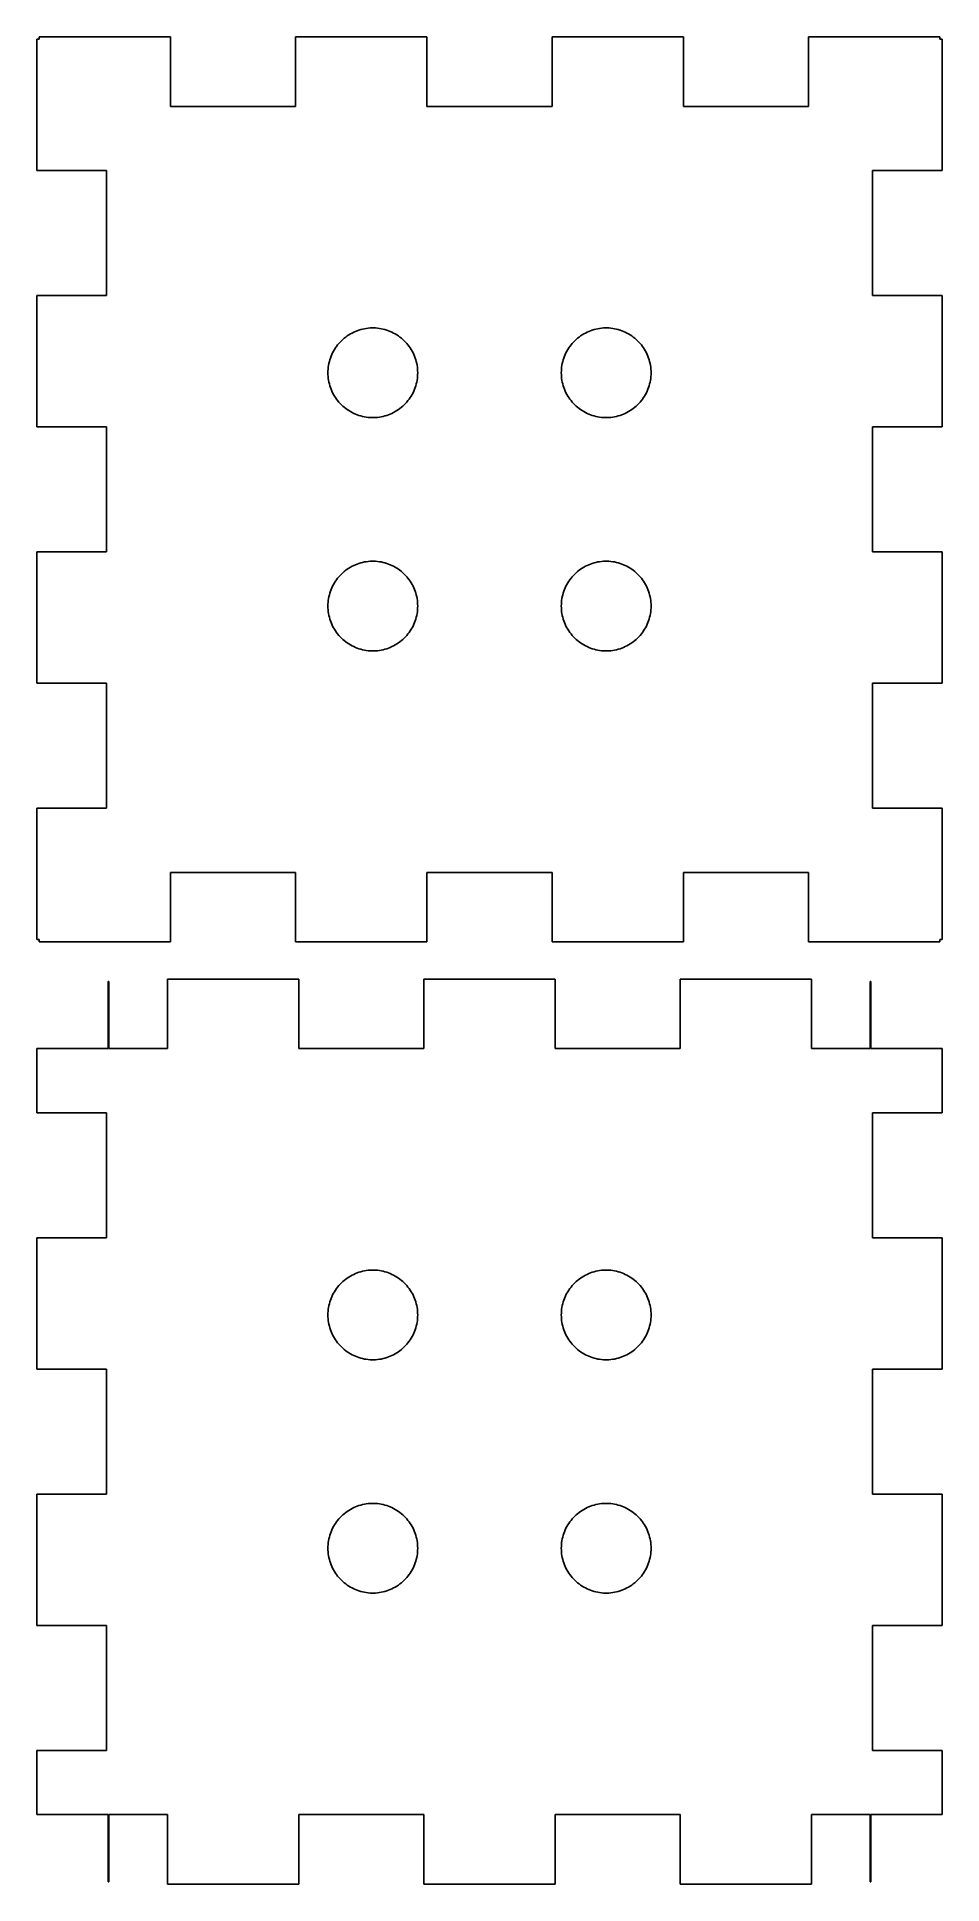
# Model space of a CAD drawing. Header units: metres. Extents: x -20.2 to 20.2, y -41.2 to 41.2.
import ezdxf

# ---------------------------------------------------------------- set-up
doc = ezdxf.new("R2010")
doc.units = ezdxf.units.M

msp = doc.modelspace()

# ---------------------------------------------------------------- linework, layer by layer
for p, q in [((-14.2157, 41.17), (-20.07, 41.17)), ((-20.07, 41.17), (-20.07, 41.07)), ((-14.2157, 38.07), (-14.2157, 41.17)), ((-2.78714, 41.17), (-8.64142, 41.17)), ((-8.64142, 41.17), (-8.64142, 38.07)), ((-2.78714, 38.07), (-2.78714, 41.17)), ((8.64142, 41.17), (2.78714, 41.17)), ((2.78714, 41.17), (2.78714, 38.07)), ((8.64142, 38.07), (8.64142, 41.17)), ((20.07, 41.17), (14.2157, 41.17)), ((14.2157, 41.17), (14.2157, 38.07)), ((20.07, 41.07), (20.07, 41.17)), ((-20.07, 41.07), (-20.17, 41.07)), ((-20.17, 41.07), (-20.17, 35.2157)), ((20.17, 41.07), (20.07, 41.07)), ((20.17, 35.2157), (20.17, 41.07)), ((-8.64142, 38.07), (-14.2157, 38.07)), ((2.78714, 38.07), (-2.78714, 38.07)), ((14.2157, 38.07), (8.64142, 38.07)), ((-20.17, 35.2157), (-17.07, 35.2157)), ((-17.07, 35.2157), (-17.07, 29.6414)), ((17.07, 29.6414), (17.07, 35.2157)), ((17.07, 35.2157), (20.17, 35.2157)), ((-17.07, 29.6414), (-20.17, 29.6414)), ((-20.17, 29.6414), (-20.17, 23.7871)), ((20.17, 29.6414), (17.07, 29.6414)), ((20.17, 23.7871), (20.17, 29.6414)), ((-6.12659, 27.9724), (-6.05154, 28.0096)), ((-6.05154, 28.0096), (-5.97502, 28.0437)), ((-5.97502, 28.0437), (-5.89714, 28.0746)), ((-5.89714, 28.0746), (-5.81802, 28.1021)), ((-5.81802, 28.1021), (-5.73784, 28.1263)), ((-5.73784, 28.1263), (-5.65669, 28.1472)), ((-5.65669, 28.1472), (-5.57475, 28.1646)), ((-5.57475, 28.1646), (-5.49216, 28.1785)), ((-5.49216, 28.1785), (-5.40904, 28.189)), ((-5.40904, 28.189), (-5.32558, 28.196)), ((-5.32558, 28.196), (-5.24188, 28.1996)), ((-5.24188, 28.1996), (-5.15811, 28.1996)), ((-5.15811, 28.1996), (-5.07442, 28.196)), ((-5.07442, 28.196), (-4.99094, 28.189)), ((-4.99094, 28.189), (-4.90782, 28.1785)), ((-4.90782, 28.1785), (-4.82523, 28.1646)), ((-4.82523, 28.1646), (-4.74329, 28.1472)), ((-4.74329, 28.1472), (-4.66216, 28.1263)), ((-4.66216, 28.1263), (-4.58195, 28.1021)), ((-4.58195, 28.1021), (-4.50285, 28.0746)), ((-4.50285, 28.0746), (-4.42496, 28.0437)), ((-4.42496, 28.0437), (-4.34843, 28.0096)), ((-4.34843, 28.0096), (-4.27341, 27.9724)), ((4.27341, 27.9724), (4.34843, 28.0096)), ((4.34843, 28.0096), (4.42496, 28.0437)), ((4.42496, 28.0437), (4.50285, 28.0746)), ((4.50285, 28.0746), (4.58195, 28.1021)), ((4.58195, 28.1021), (4.66216, 28.1263)), ((4.66216, 28.1263), (4.74329, 28.1472)), ((4.74329, 28.1472), (4.82523, 28.1646)), ((4.82523, 28.1646), (4.90782, 28.1785)), ((4.90782, 28.1785), (4.99094, 28.189)), ((4.99094, 28.189), (5.07442, 28.196)), ((5.07442, 28.196), (5.15811, 28.1996)), ((5.15811, 28.1996), (5.24188, 28.1996)), ((5.24188, 28.1996), (5.32558, 28.196)), ((5.32558, 28.196), (5.40904, 28.189)), ((5.40904, 28.189), (5.49216, 28.1785)), ((5.49216, 28.1785), (5.57475, 28.1646)), ((5.57475, 28.1646), (5.65669, 28.1472)), ((5.65669, 28.1472), (5.73784, 28.1263)), ((5.73784, 28.1263), (5.81802, 28.1021)), ((5.81802, 28.1021), (5.89714, 28.0746)), ((5.89714, 28.0746), (5.97502, 28.0437)), ((5.97502, 28.0437), (6.05154, 28.0096)), ((6.05154, 28.0096), (6.12659, 27.9724)), ((-6.95261, 27.1635), (-6.91072, 27.2361)), ((-6.91072, 27.2361), (-6.86583, 27.3068)), ((-6.86583, 27.3068), (-6.81802, 27.3756)), ((-6.81802, 27.3756), (-6.76738, 27.4423)), ((-6.76738, 27.4423), (-6.71399, 27.5068)), ((-6.71399, 27.5068), (-6.65793, 27.5691)), ((-6.65793, 27.5691), (-6.59932, 27.6289)), ((-6.59932, 27.6289), (-6.53825, 27.6863)), ((-6.53825, 27.6863), (-6.47484, 27.741)), ((-6.47484, 27.741), (-6.40919, 27.793)), ((-6.40919, 27.793), (-6.34142, 27.8423)), ((-6.34142, 27.8423), (-6.27165, 27.8886)), ((-6.27165, 27.8886), (-6.2, 27.932)), ((-6.2, 27.932), (-6.12659, 27.9724)), ((-4.27341, 27.9724), (-4.2, 27.932)), ((-4.2, 27.932), (-4.12834, 27.8886)), ((-4.12834, 27.8886), (-4.05856, 27.8423)), ((-4.05856, 27.8423), (-3.9908, 27.793)), ((-3.9908, 27.793), (-3.92514, 27.741)), ((-3.92514, 27.741), (-3.86172, 27.6863)), ((-3.86172, 27.6863), (-3.80066, 27.6289)), ((-3.80066, 27.6289), (-3.74205, 27.5691)), ((-3.74205, 27.5691), (-3.686, 27.5068)), ((-3.686, 27.5068), (-3.6326, 27.4423)), ((-3.6326, 27.4423), (-3.58195, 27.3756)), ((-3.58195, 27.3756), (-3.53415, 27.3068)), ((-3.53415, 27.3068), (-3.48926, 27.2361)), ((-3.48926, 27.2361), (-3.44737, 27.1635)), ((3.44737, 27.1635), (3.48926, 27.2361)), ((3.48926, 27.2361), (3.53415, 27.3068)), ((3.53415, 27.3068), (3.58195, 27.3756)), ((3.58195, 27.3756), (3.6326, 27.4423)), ((3.6326, 27.4423), (3.686, 27.5068)), ((3.686, 27.5068), (3.74205, 27.5691)), ((3.74205, 27.5691), (3.80066, 27.6289)), ((3.80066, 27.6289), (3.86172, 27.6863)), ((3.86172, 27.6863), (3.92514, 27.741)), ((3.92514, 27.741), (3.9908, 27.793)), ((3.9908, 27.793), (4.05856, 27.8423)), ((4.05856, 27.8423), (4.12834, 27.8886)), ((4.12834, 27.8886), (4.2, 27.932)), ((4.2, 27.932), (4.27341, 27.9724)), ((6.12659, 27.9724), (6.2, 27.932)), ((6.2, 27.932), (6.27165, 27.8886)), ((6.27165, 27.8886), (6.34142, 27.8423)), ((6.34142, 27.8423), (6.40919, 27.793)), ((6.40919, 27.793), (6.47484, 27.741)), ((6.47484, 27.741), (6.53825, 27.6863)), ((6.53825, 27.6863), (6.59932, 27.6289)), ((6.59932, 27.6289), (6.65793, 27.5691)), ((6.65793, 27.5691), (6.71399, 27.5068)), ((6.71399, 27.5068), (6.76738, 27.4423)), ((6.76738, 27.4423), (6.81802, 27.3756)), ((6.81802, 27.3756), (6.86583, 27.3068)), ((6.86583, 27.3068), (6.91072, 27.2361)), ((6.91072, 27.2361), (6.95261, 27.1635)), ((-7.19824, 26.2837), (-7.19298, 26.3674)), ((-7.19298, 26.3674), (-7.18422, 26.4507)), ((-7.18422, 26.4507), (-7.17198, 26.5335)), ((-7.17198, 26.5335), (-7.15628, 26.6158)), ((-7.15628, 26.6158), (-7.13716, 26.6974)), ((-7.13716, 26.6974), (-7.11462, 26.7781)), ((-7.11462, 26.7781), (-7.08875, 26.8577)), ((-7.08875, 26.8577), (-7.05954, 26.9362)), ((-7.05954, 26.9362), (-7.02708, 27.0135)), ((-7.02708, 27.0135), (-6.99141, 27.0893)), ((-6.99141, 27.0893), (-6.95261, 27.1635)), ((-3.44737, 27.1635), (-3.40857, 27.0893)), ((-3.40857, 27.0893), (-3.37289, 27.0135)), ((-3.37289, 27.0135), (-3.34044, 26.9362)), ((-3.34044, 26.9362), (-3.31123, 26.8577)), ((-3.31123, 26.8577), (-3.28535, 26.7781)), ((-3.28535, 26.7781), (-3.26283, 26.6974)), ((-3.26283, 26.6974), (-3.2437, 26.6158)), ((-3.2437, 26.6158), (-3.228, 26.5335)), ((-3.228, 26.5335), (-3.21576, 26.4507)), ((-3.21576, 26.4507), (-3.207, 26.3674)), ((-3.207, 26.3674), (-3.20175, 26.2837)), ((3.20175, 26.2837), (3.207, 26.3674)), ((3.207, 26.3674), (3.21576, 26.4507)), ((3.21576, 26.4507), (3.228, 26.5335)), ((3.228, 26.5335), (3.2437, 26.6158)), ((3.2437, 26.6158), (3.26283, 26.6974)), ((3.26283, 26.6974), (3.28535, 26.7781)), ((3.28535, 26.7781), (3.31123, 26.8577)), ((3.31123, 26.8577), (3.34044, 26.9362)), ((3.34044, 26.9362), (3.37289, 27.0135)), ((3.37289, 27.0135), (3.40857, 27.0893)), ((3.40857, 27.0893), (3.44737, 27.1635)), ((6.95261, 27.1635), (6.99141, 27.0893)), ((6.99141, 27.0893), (7.02708, 27.0135)), ((7.02708, 27.0135), (7.05954, 26.9362)), ((7.05954, 26.9362), (7.08875, 26.8577)), ((7.08875, 26.8577), (7.11462, 26.7781)), ((7.11462, 26.7781), (7.13716, 26.6974)), ((7.13716, 26.6974), (7.15628, 26.6158)), ((7.15628, 26.6158), (7.17198, 26.5335)), ((7.17198, 26.5335), (7.18422, 26.4507)), ((7.18422, 26.4507), (7.19298, 26.3674)), ((7.19298, 26.3674), (7.19824, 26.2837)), ((-7.2, 26.2), (-7.19824, 26.2837)), ((-7.19824, 26.1162), (-7.2, 26.2)), ((-7.19298, 26.0326), (-7.19824, 26.1162)), ((-7.18422, 25.9493), (-7.19298, 26.0326)), ((-7.17198, 25.8665), (-7.18422, 25.9493)), ((-7.15628, 25.7842), (-7.17198, 25.8665)), ((-7.13716, 25.7026), (-7.15628, 25.7842)), ((-7.11462, 25.6219), (-7.13716, 25.7026)), ((-7.08875, 25.5423), (-7.11462, 25.6219)), ((-7.05954, 25.4637), (-7.08875, 25.5423)), ((-3.31123, 25.5423), (-3.34044, 25.4637)), ((-3.28535, 25.6219), (-3.31123, 25.5423)), ((-3.26283, 25.7026), (-3.28535, 25.6219)), ((-3.2437, 25.7842), (-3.26283, 25.7026)), ((-3.228, 25.8665), (-3.2437, 25.7842)), ((-3.21576, 25.9493), (-3.228, 25.8665)), ((-3.207, 26.0326), (-3.21576, 25.9493)), ((-3.20175, 26.1162), (-3.207, 26.0326)), ((-3.20175, 26.2837), (-3.2, 26.2)), ((-3.2, 26.2), (-3.20175, 26.1162)), ((3.2, 26.2), (3.20175, 26.2837)), ((3.20175, 26.1162), (3.2, 26.2)), ((3.207, 26.0326), (3.20175, 26.1162)), ((3.21576, 25.9493), (3.207, 26.0326)), ((3.228, 25.8665), (3.21576, 25.9493)), ((3.2437, 25.7842), (3.228, 25.8665)), ((3.26283, 25.7026), (3.2437, 25.7842)), ((3.28535, 25.6219), (3.26283, 25.7026)), ((3.31123, 25.5423), (3.28535, 25.6219)), ((3.34044, 25.4637), (3.31123, 25.5423)), ((7.08875, 25.5423), (7.05954, 25.4637)), ((7.11462, 25.6219), (7.08875, 25.5423)), ((7.13716, 25.7026), (7.11462, 25.6219)), ((7.15628, 25.7842), (7.13716, 25.7026)), ((7.17198, 25.8665), (7.15628, 25.7842)), ((7.18422, 25.9493), (7.17198, 25.8665)), ((7.19298, 26.0326), (7.18422, 25.9493)), ((7.19824, 26.1162), (7.19298, 26.0326)), ((7.19824, 26.2837), (7.2, 26.2)), ((7.2, 26.2), (7.19824, 26.1162)), ((-7.02708, 25.3865), (-7.05954, 25.4637)), ((-6.99141, 25.3107), (-7.02708, 25.3865)), ((-6.95261, 25.2365), (-6.99141, 25.3107)), ((-6.91072, 25.1639), (-6.95261, 25.2365)), ((-6.86583, 25.0932), (-6.91072, 25.1639)), ((-6.81802, 25.0244), (-6.86583, 25.0932)), ((-6.76738, 24.9577), (-6.81802, 25.0244)), ((-6.71399, 24.8932), (-6.76738, 24.9577)), ((-6.65793, 24.8309), (-6.71399, 24.8932)), ((-6.59932, 24.771), (-6.65793, 24.8309)), ((-6.53825, 24.7137), (-6.59932, 24.771)), ((-6.47484, 24.659), (-6.53825, 24.7137)), ((-3.86172, 24.7137), (-3.92514, 24.659)), ((-3.80066, 24.771), (-3.86172, 24.7137)), ((-3.74205, 24.8309), (-3.80066, 24.771)), ((-3.686, 24.8932), (-3.74205, 24.8309)), ((-3.6326, 24.9577), (-3.686, 24.8932)), ((-3.58195, 25.0244), (-3.6326, 24.9577)), ((-3.53415, 25.0932), (-3.58195, 25.0244)), ((-3.48926, 25.1639), (-3.53415, 25.0932)), ((-3.44737, 25.2365), (-3.48926, 25.1639)), ((-3.40857, 25.3107), (-3.44737, 25.2365)), ((-3.37289, 25.3865), (-3.40857, 25.3107)), ((-3.34044, 25.4637), (-3.37289, 25.3865)), ((3.37289, 25.3865), (3.34044, 25.4637)), ((3.40857, 25.3107), (3.37289, 25.3865)), ((3.44737, 25.2365), (3.40857, 25.3107)), ((3.48926, 25.1639), (3.44737, 25.2365)), ((3.53415, 25.0932), (3.48926, 25.1639)), ((3.58195, 25.0244), (3.53415, 25.0932)), ((3.6326, 24.9577), (3.58195, 25.0244)), ((3.686, 24.8932), (3.6326, 24.9577)), ((3.74205, 24.8309), (3.686, 24.8932)), ((3.80066, 24.771), (3.74205, 24.8309)), ((3.86172, 24.7137), (3.80066, 24.771)), ((3.92514, 24.659), (3.86172, 24.7137)), ((6.53825, 24.7137), (6.47484, 24.659)), ((6.59932, 24.771), (6.53825, 24.7137)), ((6.65793, 24.8309), (6.59932, 24.771)), ((6.71399, 24.8932), (6.65793, 24.8309)), ((6.76738, 24.9577), (6.71399, 24.8932)), ((6.81802, 25.0244), (6.76738, 24.9577)), ((6.86583, 25.0932), (6.81802, 25.0244)), ((6.91072, 25.1639), (6.86583, 25.0932)), ((6.95261, 25.2365), (6.91072, 25.1639)), ((6.99141, 25.3107), (6.95261, 25.2365)), ((7.02708, 25.3865), (6.99141, 25.3107)), ((7.05954, 25.4637), (7.02708, 25.3865)), ((-6.40919, 24.6069), (-6.47484, 24.659)), ((-6.34142, 24.5577), (-6.40919, 24.6069)), ((-6.27165, 24.5113), (-6.34142, 24.5577)), ((-6.2, 24.4679), (-6.27165, 24.5113)), ((-6.12659, 24.4276), (-6.2, 24.4679)), ((-6.05154, 24.3903), (-6.12659, 24.4276)), ((-5.97502, 24.3563), (-6.05154, 24.3903)), ((-5.89714, 24.3254), (-5.97502, 24.3563)), ((-5.81802, 24.2979), (-5.89714, 24.3254)), ((-5.73784, 24.2737), (-5.81802, 24.2979)), ((-5.65669, 24.2528), (-5.73784, 24.2737)), ((-5.57475, 24.2354), (-5.65669, 24.2528)), ((-5.49216, 24.2215), (-5.57475, 24.2354)), ((-5.40904, 24.211), (-5.49216, 24.2215)), ((-5.32558, 24.2039), (-5.40904, 24.211)), ((-5.24188, 24.2004), (-5.32558, 24.2039)), ((-5.15811, 24.2004), (-5.24188, 24.2004)), ((-5.07442, 24.2039), (-5.15811, 24.2004)), ((-4.99094, 24.211), (-5.07442, 24.2039)), ((-4.90782, 24.2215), (-4.99094, 24.211)), ((-4.82523, 24.2354), (-4.90782, 24.2215)), ((-4.74329, 24.2528), (-4.82523, 24.2354)), ((-4.66216, 24.2737), (-4.74329, 24.2528)), ((-4.58195, 24.2979), (-4.66216, 24.2737)), ((-4.50285, 24.3254), (-4.58195, 24.2979)), ((-4.42496, 24.3563), (-4.50285, 24.3254)), ((-4.34843, 24.3903), (-4.42496, 24.3563)), ((-4.27341, 24.4276), (-4.34843, 24.3903)), ((-4.2, 24.4679), (-4.27341, 24.4276)), ((-4.12834, 24.5113), (-4.2, 24.4679)), ((-4.05856, 24.5577), (-4.12834, 24.5113)), ((-3.9908, 24.6069), (-4.05856, 24.5577)), ((-3.92514, 24.659), (-3.9908, 24.6069)), ((3.9908, 24.6069), (3.92514, 24.659)), ((4.05856, 24.5577), (3.9908, 24.6069)), ((4.12834, 24.5113), (4.05856, 24.5577)), ((4.2, 24.4679), (4.12834, 24.5113)), ((4.27341, 24.4276), (4.2, 24.4679)), ((4.34843, 24.3903), (4.27341, 24.4276)), ((4.42496, 24.3563), (4.34843, 24.3903)), ((4.50285, 24.3254), (4.42496, 24.3563)), ((4.58195, 24.2979), (4.50285, 24.3254)), ((4.66216, 24.2737), (4.58195, 24.2979)), ((4.74329, 24.2528), (4.66216, 24.2737)), ((4.82523, 24.2354), (4.74329, 24.2528)), ((4.90782, 24.2215), (4.82523, 24.2354)), ((4.99094, 24.211), (4.90782, 24.2215)), ((5.07442, 24.2039), (4.99094, 24.211)), ((5.15811, 24.2004), (5.07442, 24.2039)), ((5.24188, 24.2004), (5.15811, 24.2004)), ((5.32558, 24.2039), (5.24188, 24.2004)), ((5.40904, 24.211), (5.32558, 24.2039)), ((5.49216, 24.2215), (5.40904, 24.211)), ((5.57475, 24.2354), (5.49216, 24.2215)), ((5.65669, 24.2528), (5.57475, 24.2354)), ((5.73784, 24.2737), (5.65669, 24.2528)), ((5.81802, 24.2979), (5.73784, 24.2737)), ((5.89714, 24.3254), (5.81802, 24.2979)), ((5.97502, 24.3563), (5.89714, 24.3254)), ((6.05154, 24.3903), (5.97502, 24.3563)), ((6.12659, 24.4276), (6.05154, 24.3903)), ((6.2, 24.4679), (6.12659, 24.4276)), ((6.27165, 24.5113), (6.2, 24.4679)), ((6.34142, 24.5577), (6.27165, 24.5113)), ((6.40919, 24.6069), (6.34142, 24.5577)), ((6.47484, 24.659), (6.40919, 24.6069)), ((-20.17, 23.7871), (-17.07, 23.7871)), ((-17.07, 23.7871), (-17.07, 18.2129)), ((17.07, 18.2129), (17.07, 23.7871)), ((17.07, 23.7871), (20.17, 23.7871)), ((-17.07, 18.2129), (-20.17, 18.2129)), ((-20.17, 18.2129), (-20.17, 12.3586)), ((20.17, 18.2129), (17.07, 18.2129)), ((20.17, 12.3586), (20.17, 18.2129)), ((-6.53825, 17.2863), (-6.47484, 17.341)), ((-6.47484, 17.341), (-6.40919, 17.3931)), ((-6.40919, 17.3931), (-6.34142, 17.4423)), ((-6.34142, 17.4423), (-6.27165, 17.4887)), ((-6.27165, 17.4887), (-6.2, 17.5321)), ((-6.2, 17.5321), (-6.12659, 17.5724)), ((-6.12659, 17.5724), (-6.05154, 17.6097)), ((-6.05154, 17.6097), (-5.97502, 17.6437)), ((-5.97502, 17.6437), (-5.89714, 17.6746)), ((-5.89714, 17.6746), (-5.81802, 17.7021)), ((-5.81802, 17.7021), (-5.73784, 17.7263)), ((-5.73784, 17.7263), (-5.65669, 17.7472)), ((-5.65669, 17.7472), (-5.57475, 17.7646)), ((-5.57475, 17.7646), (-5.49216, 17.7785)), ((-5.49216, 17.7785), (-5.40904, 17.789)), ((-5.40904, 17.789), (-5.32558, 17.7961)), ((-5.32558, 17.7961), (-5.24188, 17.7996)), ((-5.24188, 17.7996), (-5.15811, 17.7996)), ((-5.15811, 17.7996), (-5.07442, 17.7961)), ((-5.07442, 17.7961), (-4.99094, 17.789)), ((-4.99094, 17.789), (-4.90782, 17.7785)), ((-4.90782, 17.7785), (-4.82523, 17.7646)), ((-4.82523, 17.7646), (-4.74329, 17.7472)), ((-4.74329, 17.7472), (-4.66216, 17.7263)), ((-4.66216, 17.7263), (-4.58195, 17.7021)), ((-4.58195, 17.7021), (-4.50285, 17.6746)), ((-4.50285, 17.6746), (-4.42496, 17.6437)), ((-4.42496, 17.6437), (-4.34843, 17.6097)), ((-4.34843, 17.6097), (-4.27341, 17.5724)), ((-4.27341, 17.5724), (-4.2, 17.5321)), ((-4.2, 17.5321), (-4.12834, 17.4887)), ((-4.12834, 17.4887), (-4.05856, 17.4423)), ((-4.05856, 17.4423), (-3.9908, 17.3931)), ((-3.9908, 17.3931), (-3.92514, 17.341)), ((-3.92514, 17.341), (-3.86172, 17.2863)), ((3.86172, 17.2863), (3.92514, 17.341)), ((3.92514, 17.341), (3.9908, 17.3931)), ((3.9908, 17.3931), (4.05856, 17.4423)), ((4.05856, 17.4423), (4.12834, 17.4887)), ((4.12834, 17.4887), (4.2, 17.5321)), ((4.2, 17.5321), (4.27341, 17.5724)), ((4.27341, 17.5724), (4.34843, 17.6097)), ((4.34843, 17.6097), (4.42496, 17.6437)), ((4.42496, 17.6437), (4.50285, 17.6746)), ((4.50285, 17.6746), (4.58195, 17.7021)), ((4.58195, 17.7021), (4.66216, 17.7263)), ((4.66216, 17.7263), (4.74329, 17.7472)), ((4.74329, 17.7472), (4.82523, 17.7646)), ((4.82523, 17.7646), (4.90782, 17.7785)), ((4.90782, 17.7785), (4.99094, 17.789)), ((4.99094, 17.789), (5.07442, 17.7961)), ((5.07442, 17.7961), (5.15811, 17.7996)), ((5.15811, 17.7996), (5.24188, 17.7996)), ((5.24188, 17.7996), (5.32558, 17.7961)), ((5.32558, 17.7961), (5.40904, 17.789)), ((5.40904, 17.789), (5.49216, 17.7785)), ((5.49216, 17.7785), (5.57475, 17.7646)), ((5.57475, 17.7646), (5.65669, 17.7472)), ((5.65669, 17.7472), (5.73784, 17.7263)), ((5.73784, 17.7263), (5.81802, 17.7021)), ((5.81802, 17.7021), (5.89714, 17.6746)), ((5.89714, 17.6746), (5.97502, 17.6437)), ((5.97502, 17.6437), (6.05154, 17.6097)), ((6.05154, 17.6097), (6.12659, 17.5724)), ((6.12659, 17.5724), (6.2, 17.5321)), ((6.2, 17.5321), (6.27165, 17.4887)), ((6.27165, 17.4887), (6.34142, 17.4423)), ((6.34142, 17.4423), (6.40919, 17.3931)), ((6.40919, 17.3931), (6.47484, 17.341)), ((6.47484, 17.341), (6.53825, 17.2863)), ((-7.08875, 16.4577), (-7.05954, 16.5363)), ((-7.05954, 16.5363), (-7.02708, 16.6135)), ((-7.02708, 16.6135), (-6.99141, 16.6893)), ((-6.99141, 16.6893), (-6.95261, 16.7635)), ((-6.95261, 16.7635), (-6.91072, 16.8361)), ((-6.91072, 16.8361), (-6.86583, 16.9068)), ((-6.86583, 16.9068), (-6.81802, 16.9756)), ((-6.81802, 16.9756), (-6.76738, 17.0423)), ((-6.76738, 17.0423), (-6.71399, 17.1068)), ((-6.71399, 17.1068), (-6.65793, 17.1691)), ((-6.65793, 17.1691), (-6.59932, 17.229)), ((-6.59932, 17.229), (-6.53825, 17.2863)), ((-3.86172, 17.2863), (-3.80066, 17.229)), ((-3.80066, 17.229), (-3.74205, 17.1691)), ((-3.74205, 17.1691), (-3.686, 17.1068)), ((-3.686, 17.1068), (-3.6326, 17.0423)), ((-3.6326, 17.0423), (-3.58195, 16.9756)), ((-3.58195, 16.9756), (-3.53415, 16.9068)), ((-3.53415, 16.9068), (-3.48926, 16.8361)), ((-3.48926, 16.8361), (-3.44737, 16.7635)), ((-3.44737, 16.7635), (-3.40857, 16.6893)), ((-3.40857, 16.6893), (-3.37289, 16.6135)), ((-3.37289, 16.6135), (-3.34044, 16.5363)), ((-3.34044, 16.5363), (-3.31123, 16.4577)), ((3.31123, 16.4577), (3.34044, 16.5363)), ((3.34044, 16.5363), (3.37289, 16.6135)), ((3.37289, 16.6135), (3.40857, 16.6893)), ((3.40857, 16.6893), (3.44737, 16.7635)), ((3.44737, 16.7635), (3.48926, 16.8361)), ((3.48926, 16.8361), (3.53415, 16.9068)), ((3.53415, 16.9068), (3.58195, 16.9756)), ((3.58195, 16.9756), (3.6326, 17.0423)), ((3.6326, 17.0423), (3.686, 17.1068)), ((3.686, 17.1068), (3.74205, 17.1691)), ((3.74205, 17.1691), (3.80066, 17.229)), ((3.80066, 17.229), (3.86172, 17.2863)), ((6.53825, 17.2863), (6.59932, 17.229)), ((6.59932, 17.229), (6.65793, 17.1691)), ((6.65793, 17.1691), (6.71399, 17.1068)), ((6.71399, 17.1068), (6.76738, 17.0423)), ((6.76738, 17.0423), (6.81802, 16.9756)), ((6.81802, 16.9756), (6.86583, 16.9068)), ((6.86583, 16.9068), (6.91072, 16.8361)), ((6.91072, 16.8361), (6.95261, 16.7635)), ((6.95261, 16.7635), (6.99141, 16.6893)), ((6.99141, 16.6893), (7.02708, 16.6135)), ((7.02708, 16.6135), (7.05954, 16.5363)), ((7.05954, 16.5363), (7.08875, 16.4577)), ((-7.2, 15.8), (-7.19824, 15.8838)), ((-7.19824, 15.7163), (-7.2, 15.8)), ((-7.19824, 15.8838), (-7.19298, 15.9674)), ((-7.19298, 15.6326), (-7.19824, 15.7163)), ((-7.19298, 15.9674), (-7.18422, 16.0507)), ((-7.18422, 16.0507), (-7.17198, 16.1335)), ((-7.17198, 16.1335), (-7.15628, 16.2158)), ((-7.15628, 16.2158), (-7.13716, 16.2974)), ((-7.13716, 16.2974), (-7.11462, 16.3781)), ((-7.11462, 16.3781), (-7.08875, 16.4577)), ((-3.31123, 16.4577), (-3.28535, 16.3781)), ((-3.28535, 16.3781), (-3.26283, 16.2974)), ((-3.26283, 16.2974), (-3.2437, 16.2158)), ((-3.2437, 16.2158), (-3.228, 16.1335)), ((-3.228, 16.1335), (-3.21576, 16.0507)), ((-3.21576, 16.0507), (-3.207, 15.9674)), ((-3.207, 15.9674), (-3.20175, 15.8838)), ((-3.20175, 15.7163), (-3.207, 15.6326)), ((-3.20175, 15.8838), (-3.2, 15.8)), ((-3.2, 15.8), (-3.20175, 15.7163)), ((3.2, 15.8), (3.20175, 15.8838)), ((3.20175, 15.7163), (3.2, 15.8)), ((3.20175, 15.8838), (3.207, 15.9674)), ((3.207, 15.6326), (3.20175, 15.7163)), ((3.207, 15.9674), (3.21576, 16.0507)), ((3.21576, 16.0507), (3.228, 16.1335)), ((3.228, 16.1335), (3.2437, 16.2158)), ((3.2437, 16.2158), (3.26283, 16.2974)), ((3.26283, 16.2974), (3.28535, 16.3781)), ((3.28535, 16.3781), (3.31123, 16.4577)), ((7.08875, 16.4577), (7.11462, 16.3781)), ((7.11462, 16.3781), (7.13716, 16.2974)), ((7.13716, 16.2974), (7.15628, 16.2158)), ((7.15628, 16.2158), (7.17198, 16.1335)), ((7.17198, 16.1335), (7.18422, 16.0507)), ((7.18422, 16.0507), (7.19298, 15.9674)), ((7.19298, 15.9674), (7.19824, 15.8838)), ((7.19824, 15.7163), (7.19298, 15.6326)), ((7.19824, 15.8838), (7.2, 15.8)), ((7.2, 15.8), (7.19824, 15.7163)), ((-7.18422, 15.5493), (-7.19298, 15.6326)), ((-7.17198, 15.4665), (-7.18422, 15.5493)), ((-7.15628, 15.3842), (-7.17198, 15.4665)), ((-7.13716, 15.3026), (-7.15628, 15.3842)), ((-7.11462, 15.2219), (-7.13716, 15.3026)), ((-7.08875, 15.1423), (-7.11462, 15.2219)), ((-7.05954, 15.0638), (-7.08875, 15.1423)), ((-7.02708, 14.9865), (-7.05954, 15.0638)), ((-6.99141, 14.9107), (-7.02708, 14.9865)), ((-6.95261, 14.8365), (-6.99141, 14.9107)), ((-6.91072, 14.7639), (-6.95261, 14.8365)), ((-3.44737, 14.8365), (-3.48926, 14.7639)), ((-3.40857, 14.9107), (-3.44737, 14.8365)), ((-3.37289, 14.9865), (-3.40857, 14.9107)), ((-3.34044, 15.0638), (-3.37289, 14.9865)), ((-3.31123, 15.1423), (-3.34044, 15.0638)), ((-3.28535, 15.2219), (-3.31123, 15.1423)), ((-3.26283, 15.3026), (-3.28535, 15.2219)), ((-3.2437, 15.3842), (-3.26283, 15.3026)), ((-3.228, 15.4665), (-3.2437, 15.3842)), ((-3.21576, 15.5493), (-3.228, 15.4665)), ((-3.207, 15.6326), (-3.21576, 15.5493)), ((3.21576, 15.5493), (3.207, 15.6326)), ((3.228, 15.4665), (3.21576, 15.5493)), ((3.2437, 15.3842), (3.228, 15.4665)), ((3.26283, 15.3026), (3.2437, 15.3842)), ((3.28535, 15.2219), (3.26283, 15.3026)), ((3.31123, 15.1423), (3.28535, 15.2219)), ((3.34044, 15.0638), (3.31123, 15.1423)), ((3.37289, 14.9865), (3.34044, 15.0638)), ((3.40857, 14.9107), (3.37289, 14.9865)), ((3.44737, 14.8365), (3.40857, 14.9107)), ((3.48926, 14.7639), (3.44737, 14.8365)), ((6.95261, 14.8365), (6.91072, 14.7639)), ((6.99141, 14.9107), (6.95261, 14.8365)), ((7.02708, 14.9865), (6.99141, 14.9107)), ((7.05954, 15.0638), (7.02708, 14.9865)), ((7.08875, 15.1423), (7.05954, 15.0638)), ((7.11462, 15.2219), (7.08875, 15.1423)), ((7.13716, 15.3026), (7.11462, 15.2219)), ((7.15628, 15.3842), (7.13716, 15.3026)), ((7.17198, 15.4665), (7.15628, 15.3842)), ((7.18422, 15.5493), (7.17198, 15.4665)), ((7.19298, 15.6326), (7.18422, 15.5493)), ((-6.86583, 14.6932), (-6.91072, 14.7639)), ((-6.81802, 14.6244), (-6.86583, 14.6932)), ((-6.76738, 14.5577), (-6.81802, 14.6244)), ((-6.71399, 14.4932), (-6.76738, 14.5577)), ((-6.65793, 14.4309), (-6.71399, 14.4932)), ((-6.59932, 14.3711), (-6.65793, 14.4309)), ((-6.53825, 14.3137), (-6.59932, 14.3711)), ((-6.47484, 14.259), (-6.53825, 14.3137)), ((-6.40919, 14.207), (-6.47484, 14.259)), ((-6.34142, 14.1577), (-6.40919, 14.207)), ((-6.27165, 14.1114), (-6.34142, 14.1577)), ((-6.2, 14.068), (-6.27165, 14.1114)), ((-6.12659, 14.0276), (-6.2, 14.068)), ((-6.05154, 13.9904), (-6.12659, 14.0276)), ((-4.27341, 14.0276), (-4.34843, 13.9904)), ((-4.2, 14.068), (-4.27341, 14.0276)), ((-4.12834, 14.1114), (-4.2, 14.068)), ((-4.05856, 14.1577), (-4.12834, 14.1114)), ((-3.9908, 14.207), (-4.05856, 14.1577)), ((-3.92514, 14.259), (-3.9908, 14.207)), ((-3.86172, 14.3137), (-3.92514, 14.259)), ((-3.80066, 14.3711), (-3.86172, 14.3137)), ((-3.74205, 14.4309), (-3.80066, 14.3711)), ((-3.686, 14.4932), (-3.74205, 14.4309)), ((-3.6326, 14.5577), (-3.686, 14.4932)), ((-3.58195, 14.6244), (-3.6326, 14.5577)), ((-3.53415, 14.6932), (-3.58195, 14.6244)), ((-3.48926, 14.7639), (-3.53415, 14.6932)), ((3.53415, 14.6932), (3.48926, 14.7639)), ((3.58195, 14.6244), (3.53415, 14.6932)), ((3.6326, 14.5577), (3.58195, 14.6244)), ((3.686, 14.4932), (3.6326, 14.5577)), ((3.74205, 14.4309), (3.686, 14.4932)), ((3.80066, 14.3711), (3.74205, 14.4309)), ((3.86172, 14.3137), (3.80066, 14.3711)), ((3.92514, 14.259), (3.86172, 14.3137)), ((3.9908, 14.207), (3.92514, 14.259)), ((4.05856, 14.1577), (3.9908, 14.207)), ((4.12834, 14.1114), (4.05856, 14.1577)), ((4.2, 14.068), (4.12834, 14.1114)), ((4.27341, 14.0276), (4.2, 14.068)), ((4.34843, 13.9904), (4.27341, 14.0276)), ((6.12659, 14.0276), (6.05154, 13.9904)), ((6.2, 14.068), (6.12659, 14.0276)), ((6.27165, 14.1114), (6.2, 14.068)), ((6.34142, 14.1577), (6.27165, 14.1114)), ((6.40919, 14.207), (6.34142, 14.1577)), ((6.47484, 14.259), (6.40919, 14.207)), ((6.53825, 14.3137), (6.47484, 14.259)), ((6.59932, 14.3711), (6.53825, 14.3137)), ((6.65793, 14.4309), (6.59932, 14.3711)), ((6.71399, 14.4932), (6.65793, 14.4309)), ((6.76738, 14.5577), (6.71399, 14.4932)), ((6.81802, 14.6244), (6.76738, 14.5577)), ((6.86583, 14.6932), (6.81802, 14.6244)), ((6.91072, 14.7639), (6.86583, 14.6932)), ((-5.97502, 13.9563), (-6.05154, 13.9904)), ((-5.89714, 13.9254), (-5.97502, 13.9563)), ((-5.81802, 13.8979), (-5.89714, 13.9254)), ((-5.73784, 13.8737), (-5.81802, 13.8979)), ((-5.65669, 13.8528), (-5.73784, 13.8737)), ((-5.57475, 13.8354), (-5.65669, 13.8528)), ((-5.49216, 13.8215), (-5.57475, 13.8354)), ((-5.40904, 13.811), (-5.49216, 13.8215)), ((-5.32558, 13.804), (-5.40904, 13.811)), ((-5.24188, 13.8004), (-5.32558, 13.804)), ((-5.15811, 13.8004), (-5.24188, 13.8004)), ((-5.07442, 13.804), (-5.15811, 13.8004)), ((-4.99094, 13.811), (-5.07442, 13.804)), ((-4.90782, 13.8215), (-4.99094, 13.811)), ((-4.82523, 13.8354), (-4.90782, 13.8215)), ((-4.74329, 13.8528), (-4.82523, 13.8354)), ((-4.66216, 13.8737), (-4.74329, 13.8528)), ((-4.58195, 13.8979), (-4.66216, 13.8737)), ((-4.50285, 13.9254), (-4.58195, 13.8979)), ((-4.42496, 13.9563), (-4.50285, 13.9254)), ((-4.34843, 13.9904), (-4.42496, 13.9563)), ((4.42496, 13.9563), (4.34843, 13.9904)), ((4.50285, 13.9254), (4.42496, 13.9563)), ((4.58195, 13.8979), (4.50285, 13.9254)), ((4.66216, 13.8737), (4.58195, 13.8979)), ((4.74329, 13.8528), (4.66216, 13.8737)), ((4.82523, 13.8354), (4.74329, 13.8528)), ((4.90782, 13.8215), (4.82523, 13.8354)), ((4.99094, 13.811), (4.90782, 13.8215)), ((5.07442, 13.804), (4.99094, 13.811)), ((5.15811, 13.8004), (5.07442, 13.804)), ((5.24188, 13.8004), (5.15811, 13.8004)), ((5.32558, 13.804), (5.24188, 13.8004)), ((5.40904, 13.811), (5.32558, 13.804)), ((5.49216, 13.8215), (5.40904, 13.811)), ((5.57475, 13.8354), (5.49216, 13.8215)), ((5.65669, 13.8528), (5.57475, 13.8354)), ((5.73784, 13.8737), (5.65669, 13.8528)), ((5.81802, 13.8979), (5.73784, 13.8737)), ((5.89714, 13.9254), (5.81802, 13.8979)), ((5.97502, 13.9563), (5.89714, 13.9254)), ((6.05154, 13.9904), (5.97502, 13.9563)), ((-20.17, 12.3586), (-17.07, 12.3586)), ((-17.07, 12.3586), (-17.07, 6.78429)), ((17.07, 6.78429), (17.07, 12.3586)), ((17.07, 12.3586), (20.17, 12.3586)), ((-17.07, 6.78429), (-20.17, 6.78429)), ((-20.17, 6.78429), (-20.17, 0.93001)), ((20.17, 6.78429), (17.07, 6.78429)), ((20.17, 0.93001), (20.17, 6.78429)), ((-14.2157, 3.93001), (-8.64142, 3.93001)), ((-14.2157, 0.83), (-14.2157, 3.93001)), ((-8.64142, 3.93001), (-8.64142, 0.83)), ((-2.78714, 0.83), (-2.78714, 3.93001)), ((-2.78714, 3.93001), (2.78714, 3.93001)), ((2.78714, 3.93001), (2.78714, 0.83)), ((8.64142, 0.83), (8.64142, 3.93001)), ((8.64142, 3.93001), (14.2157, 3.93001)), ((14.2157, 3.93001), (14.2157, 0.83)), ((-20.17, 0.93001), (-20.07, 0.93001)), ((-20.07, 0.93001), (-20.07, 0.83)), ((-20.07, 0.83), (-14.2157, 0.83)), ((-8.64142, 0.83), (-2.78714, 0.83)), ((2.78714, 0.83), (8.64142, 0.83)), ((14.2157, 0.83), (20.07, 0.83)), ((20.07, 0.83), (20.07, 0.93001)), ((20.07, 0.93001), (20.17, 0.93001)), ((-16.97, -0.93001), (-17, -0.93001)), ((-17, -0.93001), (-17, -3.93001)), ((-16.97, -3.93001), (-16.97, -0.93001)), ((-8.50142, -0.83), (-14.3557, -0.83)), ((-14.3557, -0.83), (-14.3557, -3.93001)), ((-8.50142, -3.93001), (-8.50142, -0.83)), ((2.92714, -0.83), (-2.92714, -0.83)), ((-2.92714, -0.83), (-2.92714, -3.93001)), ((2.92714, -3.93001), (2.92714, -0.83)), ((14.3557, -0.83), (8.50142, -0.83)), ((8.50142, -0.83), (8.50142, -3.93001)), ((14.3557, -3.93001), (14.3557, -0.83)), ((17, -0.93001), (16.97, -0.93001)), ((16.97, -0.93001), (16.97, -3.93001)), ((17, -3.93001), (17, -0.93001)), ((-17, -3.93001), (-20.17, -3.93001)), ((-20.17, -3.93001), (-20.17, -6.78429)), ((-14.3557, -3.93001), (-16.97, -3.93001)), ((-2.92714, -3.93001), (-8.50142, -3.93001)), ((8.50142, -3.93001), (2.92714, -3.93001)), ((16.97, -3.93001), (14.3557, -3.93001)), ((20.17, -3.93001), (17, -3.93001)), ((20.17, -6.78429), (20.17, -3.93001)), ((-20.17, -6.78429), (-17.07, -6.78429)), ((-17.07, -6.78429), (-17.07, -12.3586)), ((17.07, -12.3586), (17.07, -6.78429)), ((17.07, -6.78429), (20.17, -6.78429)), ((-17.07, -12.3586), (-20.17, -12.3586)), ((-20.17, -12.3586), (-20.17, -18.2129)), ((20.17, -12.3586), (17.07, -12.3586)), ((20.17, -18.2129), (20.17, -12.3586)), ((-6.12659, -14.0276), (-6.05154, -13.9904)), ((-6.05154, -13.9904), (-5.97502, -13.9563)), ((-5.97502, -13.9563), (-5.89714, -13.9254)), ((-5.89714, -13.9254), (-5.81802, -13.8979)), ((-5.81802, -13.8979), (-5.73784, -13.8737)), ((-5.73784, -13.8737), (-5.65669, -13.8528)), ((-5.65669, -13.8528), (-5.57475, -13.8354)), ((-5.57475, -13.8354), (-5.49216, -13.8215)), ((-5.49216, -13.8215), (-5.40904, -13.811)), ((-5.40904, -13.811), (-5.32558, -13.804)), ((-5.32558, -13.804), (-5.24188, -13.8004)), ((-5.24188, -13.8004), (-5.15811, -13.8004)), ((-5.15811, -13.8004), (-5.07442, -13.804)), ((-5.07442, -13.804), (-4.99094, -13.811)), ((-4.99094, -13.811), (-4.90782, -13.8215)), ((-4.90782, -13.8215), (-4.82523, -13.8354)), ((-4.82523, -13.8354), (-4.74329, -13.8528)), ((-4.74329, -13.8528), (-4.66216, -13.8737)), ((-4.66216, -13.8737), (-4.58195, -13.8979)), ((-4.58195, -13.8979), (-4.50285, -13.9254)), ((-4.50285, -13.9254), (-4.42496, -13.9563)), ((-4.42496, -13.9563), (-4.34843, -13.9904)), ((-4.34843, -13.9904), (-4.27341, -14.0276)), ((4.27341, -14.0276), (4.34843, -13.9904)), ((4.34843, -13.9904), (4.42496, -13.9563)), ((4.42496, -13.9563), (4.50285, -13.9254)), ((4.50285, -13.9254), (4.58195, -13.8979)), ((4.58195, -13.8979), (4.66216, -13.8737)), ((4.66216, -13.8737), (4.74329, -13.8528)), ((4.74329, -13.8528), (4.82523, -13.8354)), ((4.82523, -13.8354), (4.90782, -13.8215)), ((4.90782, -13.8215), (4.99094, -13.811)), ((4.99094, -13.811), (5.07442, -13.804)), ((5.07442, -13.804), (5.15811, -13.8004)), ((5.15811, -13.8004), (5.24188, -13.8004)), ((5.24188, -13.8004), (5.32558, -13.804)), ((5.32558, -13.804), (5.40904, -13.811)), ((5.40904, -13.811), (5.49216, -13.8215)), ((5.49216, -13.8215), (5.57475, -13.8354)), ((5.57475, -13.8354), (5.65669, -13.8528)), ((5.65669, -13.8528), (5.73784, -13.8737)), ((5.73784, -13.8737), (5.81802, -13.8979)), ((5.81802, -13.8979), (5.89714, -13.9254)), ((5.89714, -13.9254), (5.97502, -13.9563)), ((5.97502, -13.9563), (6.05154, -13.9904)), ((6.05154, -13.9904), (6.12659, -14.0276)), ((-6.95261, -14.8365), (-6.91072, -14.7639)), ((-6.91072, -14.7639), (-6.86583, -14.6932)), ((-6.86583, -14.6932), (-6.81802, -14.6244)), ((-6.81802, -14.6244), (-6.76738, -14.5577)), ((-6.76738, -14.5577), (-6.71399, -14.4932)), ((-6.71399, -14.4932), (-6.65793, -14.4309)), ((-6.65793, -14.4309), (-6.59932, -14.3711)), ((-6.59932, -14.3711), (-6.53825, -14.3137)), ((-6.53825, -14.3137), (-6.47484, -14.259)), ((-6.47484, -14.259), (-6.40919, -14.207)), ((-6.40919, -14.207), (-6.34142, -14.1577)), ((-6.34142, -14.1577), (-6.27165, -14.1114)), ((-6.27165, -14.1114), (-6.2, -14.068)), ((-6.2, -14.068), (-6.12659, -14.0276)), ((-4.27341, -14.0276), (-4.2, -14.068)), ((-4.2, -14.068), (-4.12834, -14.1114)), ((-4.12834, -14.1114), (-4.05856, -14.1577)), ((-4.05856, -14.1577), (-3.9908, -14.207)), ((-3.9908, -14.207), (-3.92514, -14.259)), ((-3.92514, -14.259), (-3.86172, -14.3137)), ((-3.86172, -14.3137), (-3.80066, -14.3711)), ((-3.80066, -14.3711), (-3.74205, -14.4309)), ((-3.74205, -14.4309), (-3.686, -14.4932)), ((-3.686, -14.4932), (-3.6326, -14.5577)), ((-3.6326, -14.5577), (-3.58195, -14.6244)), ((-3.58195, -14.6244), (-3.53415, -14.6932)), ((-3.53415, -14.6932), (-3.48926, -14.7639)), ((-3.48926, -14.7639), (-3.44737, -14.8365)), ((3.44737, -14.8365), (3.48926, -14.7639)), ((3.48926, -14.7639), (3.53415, -14.6932)), ((3.53415, -14.6932), (3.58195, -14.6244)), ((3.58195, -14.6244), (3.6326, -14.5577)), ((3.6326, -14.5577), (3.686, -14.4932)), ((3.686, -14.4932), (3.74205, -14.4309)), ((3.74205, -14.4309), (3.80066, -14.3711)), ((3.80066, -14.3711), (3.86172, -14.3137)), ((3.86172, -14.3137), (3.92514, -14.259)), ((3.92514, -14.259), (3.9908, -14.207)), ((3.9908, -14.207), (4.05856, -14.1577)), ((4.05856, -14.1577), (4.12834, -14.1114)), ((4.12834, -14.1114), (4.2, -14.068)), ((4.2, -14.068), (4.27341, -14.0276)), ((6.12659, -14.0276), (6.2, -14.068)), ((6.2, -14.068), (6.27165, -14.1114)), ((6.27165, -14.1114), (6.34142, -14.1577)), ((6.34142, -14.1577), (6.40919, -14.207)), ((6.40919, -14.207), (6.47484, -14.259)), ((6.47484, -14.259), (6.53825, -14.3137)), ((6.53825, -14.3137), (6.59932, -14.3711)), ((6.59932, -14.3711), (6.65793, -14.4309)), ((6.65793, -14.4309), (6.71399, -14.4932)), ((6.71399, -14.4932), (6.76738, -14.5577)), ((6.76738, -14.5577), (6.81802, -14.6244)), ((6.81802, -14.6244), (6.86583, -14.6932)), ((6.86583, -14.6932), (6.91072, -14.7639)), ((6.91072, -14.7639), (6.95261, -14.8365)), ((-7.19824, -15.7163), (-7.19298, -15.6326)), ((-7.19298, -15.6326), (-7.18422, -15.5493)), ((-7.18422, -15.5493), (-7.17198, -15.4665)), ((-7.17198, -15.4665), (-7.15628, -15.3842)), ((-7.15628, -15.3842), (-7.13716, -15.3026)), ((-7.13716, -15.3026), (-7.11462, -15.2219)), ((-7.11462, -15.2219), (-7.08875, -15.1423)), ((-7.08875, -15.1423), (-7.05954, -15.0638)), ((-7.05954, -15.0638), (-7.02708, -14.9865)), ((-7.02708, -14.9865), (-6.99141, -14.9107)), ((-6.99141, -14.9107), (-6.95261, -14.8365)), ((-3.44737, -14.8365), (-3.40857, -14.9107)), ((-3.40857, -14.9107), (-3.37289, -14.9865)), ((-3.37289, -14.9865), (-3.34044, -15.0638)), ((-3.34044, -15.0638), (-3.31123, -15.1423)), ((-3.31123, -15.1423), (-3.28535, -15.2219)), ((-3.28535, -15.2219), (-3.26283, -15.3026)), ((-3.26283, -15.3026), (-3.2437, -15.3842)), ((-3.2437, -15.3842), (-3.228, -15.4665)), ((-3.228, -15.4665), (-3.21576, -15.5493)), ((-3.21576, -15.5493), (-3.207, -15.6326)), ((-3.207, -15.6326), (-3.20175, -15.7163)), ((3.20175, -15.7163), (3.207, -15.6326)), ((3.207, -15.6326), (3.21576, -15.5493)), ((3.21576, -15.5493), (3.228, -15.4665)), ((3.228, -15.4665), (3.2437, -15.3842)), ((3.2437, -15.3842), (3.26283, -15.3026)), ((3.26283, -15.3026), (3.28535, -15.2219)), ((3.28535, -15.2219), (3.31123, -15.1423)), ((3.31123, -15.1423), (3.34044, -15.0638)), ((3.34044, -15.0638), (3.37289, -14.9865)), ((3.37289, -14.9865), (3.40857, -14.9107)), ((3.40857, -14.9107), (3.44737, -14.8365)), ((6.95261, -14.8365), (6.99141, -14.9107)), ((6.99141, -14.9107), (7.02708, -14.9865)), ((7.02708, -14.9865), (7.05954, -15.0638)), ((7.05954, -15.0638), (7.08875, -15.1423)), ((7.08875, -15.1423), (7.11462, -15.2219)), ((7.11462, -15.2219), (7.13716, -15.3026)), ((7.13716, -15.3026), (7.15628, -15.3842)), ((7.15628, -15.3842), (7.17198, -15.4665)), ((7.17198, -15.4665), (7.18422, -15.5493)), ((7.18422, -15.5493), (7.19298, -15.6326)), ((7.19298, -15.6326), (7.19824, -15.7163)), ((-7.2, -15.8), (-7.19824, -15.7163)), ((-7.19824, -15.8838), (-7.2, -15.8)), ((-7.19298, -15.9674), (-7.19824, -15.8838)), ((-7.18422, -16.0507), (-7.19298, -15.9674)), ((-7.17198, -16.1335), (-7.18422, -16.0507)), ((-7.15628, -16.2158), (-7.17198, -16.1335)), ((-7.13716, -16.2974), (-7.15628, -16.2158)), ((-7.11462, -16.3781), (-7.13716, -16.2974)), ((-7.08875, -16.4577), (-7.11462, -16.3781)), ((-7.05954, -16.5363), (-7.08875, -16.4577)), ((-3.31123, -16.4577), (-3.34044, -16.5363)), ((-3.28535, -16.3781), (-3.31123, -16.4577)), ((-3.26283, -16.2974), (-3.28535, -16.3781)), ((-3.2437, -16.2158), (-3.26283, -16.2974)), ((-3.228, -16.1335), (-3.2437, -16.2158)), ((-3.21576, -16.0507), (-3.228, -16.1335)), ((-3.207, -15.9674), (-3.21576, -16.0507)), ((-3.20175, -15.8838), (-3.207, -15.9674)), ((-3.20175, -15.7163), (-3.2, -15.8)), ((-3.2, -15.8), (-3.20175, -15.8838)), ((3.2, -15.8), (3.20175, -15.7163)), ((3.20175, -15.8838), (3.2, -15.8)), ((3.207, -15.9674), (3.20175, -15.8838)), ((3.21576, -16.0507), (3.207, -15.9674)), ((3.228, -16.1335), (3.21576, -16.0507)), ((3.2437, -16.2158), (3.228, -16.1335)), ((3.26283, -16.2974), (3.2437, -16.2158)), ((3.28535, -16.3781), (3.26283, -16.2974)), ((3.31123, -16.4577), (3.28535, -16.3781)), ((3.34044, -16.5363), (3.31123, -16.4577)), ((7.08875, -16.4577), (7.05954, -16.5363)), ((7.11462, -16.3781), (7.08875, -16.4577)), ((7.13716, -16.2974), (7.11462, -16.3781)), ((7.15628, -16.2158), (7.13716, -16.2974)), ((7.17198, -16.1335), (7.15628, -16.2158)), ((7.18422, -16.0507), (7.17198, -16.1335)), ((7.19298, -15.9674), (7.18422, -16.0507)), ((7.19824, -15.8838), (7.19298, -15.9674)), ((7.19824, -15.7163), (7.2, -15.8)), ((7.2, -15.8), (7.19824, -15.8838)), ((-7.02708, -16.6135), (-7.05954, -16.5363)), ((-6.99141, -16.6893), (-7.02708, -16.6135)), ((-6.95261, -16.7635), (-6.99141, -16.6893)), ((-6.91072, -16.8361), (-6.95261, -16.7635)), ((-6.86583, -16.9068), (-6.91072, -16.8361)), ((-6.81802, -16.9756), (-6.86583, -16.9068)), ((-6.76738, -17.0423), (-6.81802, -16.9756)), ((-6.71399, -17.1068), (-6.76738, -17.0423)), ((-6.65793, -17.1691), (-6.71399, -17.1068)), ((-6.59932, -17.229), (-6.65793, -17.1691)), ((-6.53825, -17.2863), (-6.59932, -17.229)), ((-6.47484, -17.341), (-6.53825, -17.2863)), ((-3.86172, -17.2863), (-3.92514, -17.341)), ((-3.80066, -17.229), (-3.86172, -17.2863)), ((-3.74205, -17.1691), (-3.80066, -17.229)), ((-3.686, -17.1068), (-3.74205, -17.1691)), ((-3.6326, -17.0423), (-3.686, -17.1068)), ((-3.58195, -16.9756), (-3.6326, -17.0423)), ((-3.53415, -16.9068), (-3.58195, -16.9756)), ((-3.48926, -16.8361), (-3.53415, -16.9068)), ((-3.44737, -16.7635), (-3.48926, -16.8361)), ((-3.40857, -16.6893), (-3.44737, -16.7635)), ((-3.37289, -16.6135), (-3.40857, -16.6893)), ((-3.34044, -16.5363), (-3.37289, -16.6135)), ((3.37289, -16.6135), (3.34044, -16.5363)), ((3.40857, -16.6893), (3.37289, -16.6135)), ((3.44737, -16.7635), (3.40857, -16.6893)), ((3.48926, -16.8361), (3.44737, -16.7635)), ((3.53415, -16.9068), (3.48926, -16.8361)), ((3.58195, -16.9756), (3.53415, -16.9068)), ((3.6326, -17.0423), (3.58195, -16.9756)), ((3.686, -17.1068), (3.6326, -17.0423)), ((3.74205, -17.1691), (3.686, -17.1068)), ((3.80066, -17.229), (3.74205, -17.1691)), ((3.86172, -17.2863), (3.80066, -17.229)), ((3.92514, -17.341), (3.86172, -17.2863)), ((6.53825, -17.2863), (6.47484, -17.341)), ((6.59932, -17.229), (6.53825, -17.2863)), ((6.65793, -17.1691), (6.59932, -17.229)), ((6.71399, -17.1068), (6.65793, -17.1691)), ((6.76738, -17.0423), (6.71399, -17.1068)), ((6.81802, -16.9756), (6.76738, -17.0423)), ((6.86583, -16.9068), (6.81802, -16.9756)), ((6.91072, -16.8361), (6.86583, -16.9068)), ((6.95261, -16.7635), (6.91072, -16.8361)), ((6.99141, -16.6893), (6.95261, -16.7635)), ((7.02708, -16.6135), (6.99141, -16.6893)), ((7.05954, -16.5363), (7.02708, -16.6135)), ((-6.40919, -17.3931), (-6.47484, -17.341)), ((-6.34142, -17.4423), (-6.40919, -17.3931)), ((-6.27165, -17.4887), (-6.34142, -17.4423)), ((-6.2, -17.5321), (-6.27165, -17.4887)), ((-6.12659, -17.5724), (-6.2, -17.5321)), ((-6.05154, -17.6097), (-6.12659, -17.5724)), ((-5.97502, -17.6437), (-6.05154, -17.6097)), ((-5.89714, -17.6746), (-5.97502, -17.6437)), ((-5.81802, -17.7021), (-5.89714, -17.6746)), ((-5.73784, -17.7263), (-5.81802, -17.7021)), ((-5.65669, -17.7472), (-5.73784, -17.7263)), ((-5.57475, -17.7646), (-5.65669, -17.7472)), ((-5.49216, -17.7785), (-5.57475, -17.7646)), ((-5.40904, -17.789), (-5.49216, -17.7785)), ((-5.32558, -17.7961), (-5.40904, -17.789)), ((-5.24188, -17.7996), (-5.32558, -17.7961)), ((-5.15811, -17.7996), (-5.24188, -17.7996)), ((-5.07442, -17.7961), (-5.15811, -17.7996)), ((-4.99094, -17.789), (-5.07442, -17.7961)), ((-4.90782, -17.7785), (-4.99094, -17.789)), ((-4.82523, -17.7646), (-4.90782, -17.7785)), ((-4.74329, -17.7472), (-4.82523, -17.7646)), ((-4.66216, -17.7263), (-4.74329, -17.7472)), ((-4.58195, -17.7021), (-4.66216, -17.7263)), ((-4.50285, -17.6746), (-4.58195, -17.7021)), ((-4.42496, -17.6437), (-4.50285, -17.6746)), ((-4.34843, -17.6097), (-4.42496, -17.6437)), ((-4.27341, -17.5724), (-4.34843, -17.6097)), ((-4.2, -17.5321), (-4.27341, -17.5724)), ((-4.12834, -17.4887), (-4.2, -17.5321)), ((-4.05856, -17.4423), (-4.12834, -17.4887)), ((-3.9908, -17.3931), (-4.05856, -17.4423)), ((-3.92514, -17.341), (-3.9908, -17.3931)), ((3.9908, -17.3931), (3.92514, -17.341)), ((4.05856, -17.4423), (3.9908, -17.3931)), ((4.12834, -17.4887), (4.05856, -17.4423)), ((4.2, -17.5321), (4.12834, -17.4887)), ((4.27341, -17.5724), (4.2, -17.5321)), ((4.34843, -17.6097), (4.27341, -17.5724)), ((4.42496, -17.6437), (4.34843, -17.6097)), ((4.50285, -17.6746), (4.42496, -17.6437)), ((4.58195, -17.7021), (4.50285, -17.6746)), ((4.66216, -17.7263), (4.58195, -17.7021)), ((4.74329, -17.7472), (4.66216, -17.7263)), ((4.82523, -17.7646), (4.74329, -17.7472)), ((4.90782, -17.7785), (4.82523, -17.7646)), ((4.99094, -17.789), (4.90782, -17.7785)), ((5.07442, -17.7961), (4.99094, -17.789)), ((5.15811, -17.7996), (5.07442, -17.7961)), ((5.24188, -17.7996), (5.15811, -17.7996)), ((5.32558, -17.7961), (5.24188, -17.7996)), ((5.40904, -17.789), (5.32558, -17.7961)), ((5.49216, -17.7785), (5.40904, -17.789)), ((5.57475, -17.7646), (5.49216, -17.7785)), ((5.65669, -17.7472), (5.57475, -17.7646)), ((5.73784, -17.7263), (5.65669, -17.7472)), ((5.81802, -17.7021), (5.73784, -17.7263)), ((5.89714, -17.6746), (5.81802, -17.7021)), ((5.97502, -17.6437), (5.89714, -17.6746)), ((6.05154, -17.6097), (5.97502, -17.6437)), ((6.12659, -17.5724), (6.05154, -17.6097)), ((6.2, -17.5321), (6.12659, -17.5724)), ((6.27165, -17.4887), (6.2, -17.5321)), ((6.34142, -17.4423), (6.27165, -17.4887)), ((6.40919, -17.3931), (6.34142, -17.4423)), ((6.47484, -17.341), (6.40919, -17.3931)), ((-20.17, -18.2129), (-17.07, -18.2129)), ((-17.07, -18.2129), (-17.07, -23.7871)), ((17.07, -23.7871), (17.07, -18.2129)), ((17.07, -18.2129), (20.17, -18.2129)), ((-17.07, -23.7871), (-20.17, -23.7871)), ((-20.17, -23.7871), (-20.17, -29.6414)), ((20.17, -23.7871), (17.07, -23.7871)), ((20.17, -29.6414), (20.17, -23.7871)), ((-6.53825, -24.7137), (-6.47484, -24.659)), ((-6.47484, -24.659), (-6.40919, -24.6069)), ((-6.40919, -24.6069), (-6.34142, -24.5577)), ((-6.34142, -24.5577), (-6.27165, -24.5113)), ((-6.27165, -24.5113), (-6.2, -24.4679)), ((-6.2, -24.4679), (-6.12659, -24.4276)), ((-6.12659, -24.4276), (-6.05154, -24.3903)), ((-6.05154, -24.3903), (-5.97502, -24.3563)), ((-5.97502, -24.3563), (-5.89714, -24.3254)), ((-5.89714, -24.3254), (-5.81802, -24.2979)), ((-5.81802, -24.2979), (-5.73784, -24.2737)), ((-5.73784, -24.2737), (-5.65669, -24.2528)), ((-5.65669, -24.2528), (-5.57475, -24.2354)), ((-5.57475, -24.2354), (-5.49216, -24.2215)), ((-5.49216, -24.2215), (-5.40904, -24.211)), ((-5.40904, -24.211), (-5.32558, -24.2039)), ((-5.32558, -24.2039), (-5.24188, -24.2004)), ((-5.24188, -24.2004), (-5.15811, -24.2004)), ((-5.15811, -24.2004), (-5.07442, -24.2039)), ((-5.07442, -24.2039), (-4.99094, -24.211)), ((-4.99094, -24.211), (-4.90782, -24.2215)), ((-4.90782, -24.2215), (-4.82523, -24.2354)), ((-4.82523, -24.2354), (-4.74329, -24.2528)), ((-4.74329, -24.2528), (-4.66216, -24.2737)), ((-4.66216, -24.2737), (-4.58195, -24.2979)), ((-4.58195, -24.2979), (-4.50285, -24.3254)), ((-4.50285, -24.3254), (-4.42496, -24.3563)), ((-4.42496, -24.3563), (-4.34843, -24.3903)), ((-4.34843, -24.3903), (-4.27341, -24.4276)), ((-4.27341, -24.4276), (-4.2, -24.4679)), ((-4.2, -24.4679), (-4.12834, -24.5113)), ((-4.12834, -24.5113), (-4.05856, -24.5577)), ((-4.05856, -24.5577), (-3.9908, -24.6069)), ((-3.9908, -24.6069), (-3.92514, -24.659)), ((-3.92514, -24.659), (-3.86172, -24.7137)), ((3.86172, -24.7137), (3.92514, -24.659)), ((3.92514, -24.659), (3.9908, -24.6069)), ((3.9908, -24.6069), (4.05856, -24.5577)), ((4.05856, -24.5577), (4.12834, -24.5113)), ((4.12834, -24.5113), (4.2, -24.4679)), ((4.2, -24.4679), (4.27341, -24.4276)), ((4.27341, -24.4276), (4.34843, -24.3903)), ((4.34843, -24.3903), (4.42496, -24.3563)), ((4.42496, -24.3563), (4.50285, -24.3254)), ((4.50285, -24.3254), (4.58195, -24.2979)), ((4.58195, -24.2979), (4.66216, -24.2737)), ((4.66216, -24.2737), (4.74329, -24.2528)), ((4.74329, -24.2528), (4.82523, -24.2354)), ((4.82523, -24.2354), (4.90782, -24.2215)), ((4.90782, -24.2215), (4.99094, -24.211)), ((4.99094, -24.211), (5.07442, -24.2039)), ((5.07442, -24.2039), (5.15811, -24.2004)), ((5.15811, -24.2004), (5.24188, -24.2004)), ((5.24188, -24.2004), (5.32558, -24.2039)), ((5.32558, -24.2039), (5.40904, -24.211)), ((5.40904, -24.211), (5.49216, -24.2215)), ((5.49216, -24.2215), (5.57475, -24.2354)), ((5.57475, -24.2354), (5.65669, -24.2528)), ((5.65669, -24.2528), (5.73784, -24.2737)), ((5.73784, -24.2737), (5.81802, -24.2979)), ((5.81802, -24.2979), (5.89714, -24.3254)), ((5.89714, -24.3254), (5.97502, -24.3563)), ((5.97502, -24.3563), (6.05154, -24.3903)), ((6.05154, -24.3903), (6.12659, -24.4276)), ((6.12659, -24.4276), (6.2, -24.4679)), ((6.2, -24.4679), (6.27165, -24.5113)), ((6.27165, -24.5113), (6.34142, -24.5577)), ((6.34142, -24.5577), (6.40919, -24.6069)), ((6.40919, -24.6069), (6.47484, -24.659)), ((6.47484, -24.659), (6.53825, -24.7137)), ((-7.08875, -25.5423), (-7.05954, -25.4637)), ((-7.05954, -25.4637), (-7.02708, -25.3865)), ((-7.02708, -25.3865), (-6.99141, -25.3107)), ((-6.99141, -25.3107), (-6.95261, -25.2365)), ((-6.95261, -25.2365), (-6.91072, -25.1639)), ((-6.91072, -25.1639), (-6.86583, -25.0932)), ((-6.86583, -25.0932), (-6.81802, -25.0244)), ((-6.81802, -25.0244), (-6.76738, -24.9577)), ((-6.76738, -24.9577), (-6.71399, -24.8932)), ((-6.71399, -24.8932), (-6.65793, -24.8309)), ((-6.65793, -24.8309), (-6.59932, -24.771)), ((-6.59932, -24.771), (-6.53825, -24.7137)), ((-3.86172, -24.7137), (-3.80066, -24.771)), ((-3.80066, -24.771), (-3.74205, -24.8309)), ((-3.74205, -24.8309), (-3.686, -24.8932)), ((-3.686, -24.8932), (-3.6326, -24.9577)), ((-3.6326, -24.9577), (-3.58195, -25.0244)), ((-3.58195, -25.0244), (-3.53415, -25.0932)), ((-3.53415, -25.0932), (-3.48926, -25.1639)), ((-3.48926, -25.1639), (-3.44737, -25.2365)), ((-3.44737, -25.2365), (-3.40857, -25.3107)), ((-3.40857, -25.3107), (-3.37289, -25.3865)), ((-3.37289, -25.3865), (-3.34044, -25.4637)), ((-3.34044, -25.4637), (-3.31123, -25.5423)), ((3.31123, -25.5423), (3.34044, -25.4637)), ((3.34044, -25.4637), (3.37289, -25.3865)), ((3.37289, -25.3865), (3.40857, -25.3107)), ((3.40857, -25.3107), (3.44737, -25.2365)), ((3.44737, -25.2365), (3.48926, -25.1639)), ((3.48926, -25.1639), (3.53415, -25.0932)), ((3.53415, -25.0932), (3.58195, -25.0244)), ((3.58195, -25.0244), (3.6326, -24.9577)), ((3.6326, -24.9577), (3.686, -24.8932)), ((3.686, -24.8932), (3.74205, -24.8309)), ((3.74205, -24.8309), (3.80066, -24.771)), ((3.80066, -24.771), (3.86172, -24.7137)), ((6.53825, -24.7137), (6.59932, -24.771)), ((6.59932, -24.771), (6.65793, -24.8309)), ((6.65793, -24.8309), (6.71399, -24.8932)), ((6.71399, -24.8932), (6.76738, -24.9577)), ((6.76738, -24.9577), (6.81802, -25.0244)), ((6.81802, -25.0244), (6.86583, -25.0932)), ((6.86583, -25.0932), (6.91072, -25.1639)), ((6.91072, -25.1639), (6.95261, -25.2365)), ((6.95261, -25.2365), (6.99141, -25.3107)), ((6.99141, -25.3107), (7.02708, -25.3865)), ((7.02708, -25.3865), (7.05954, -25.4637)), ((7.05954, -25.4637), (7.08875, -25.5423)), ((-7.2, -26.2), (-7.19824, -26.1162)), ((-7.19824, -26.2837), (-7.2, -26.2)), ((-7.19824, -26.1162), (-7.19298, -26.0326)), ((-7.19298, -26.3674), (-7.19824, -26.2837)), ((-7.19298, -26.0326), (-7.18422, -25.9493)), ((-7.18422, -25.9493), (-7.17198, -25.8665)), ((-7.17198, -25.8665), (-7.15628, -25.7842)), ((-7.15628, -25.7842), (-7.13716, -25.7026)), ((-7.13716, -25.7026), (-7.11462, -25.6219)), ((-7.11462, -25.6219), (-7.08875, -25.5423)), ((-3.31123, -25.5423), (-3.28535, -25.6219)), ((-3.28535, -25.6219), (-3.26283, -25.7026)), ((-3.26283, -25.7026), (-3.2437, -25.7842)), ((-3.2437, -25.7842), (-3.228, -25.8665)), ((-3.228, -25.8665), (-3.21576, -25.9493)), ((-3.21576, -25.9493), (-3.207, -26.0326)), ((-3.207, -26.0326), (-3.20175, -26.1162)), ((-3.20175, -26.2837), (-3.207, -26.3674)), ((-3.20175, -26.1162), (-3.2, -26.2)), ((-3.2, -26.2), (-3.20175, -26.2837)), ((3.2, -26.2), (3.20175, -26.1162)), ((3.20175, -26.2837), (3.2, -26.2)), ((3.20175, -26.1162), (3.207, -26.0326)), ((3.207, -26.3674), (3.20175, -26.2837)), ((3.207, -26.0326), (3.21576, -25.9493)), ((3.21576, -25.9493), (3.228, -25.8665)), ((3.228, -25.8665), (3.2437, -25.7842)), ((3.2437, -25.7842), (3.26283, -25.7026)), ((3.26283, -25.7026), (3.28535, -25.6219)), ((3.28535, -25.6219), (3.31123, -25.5423)), ((7.08875, -25.5423), (7.11462, -25.6219)), ((7.11462, -25.6219), (7.13716, -25.7026)), ((7.13716, -25.7026), (7.15628, -25.7842)), ((7.15628, -25.7842), (7.17198, -25.8665)), ((7.17198, -25.8665), (7.18422, -25.9493)), ((7.18422, -25.9493), (7.19298, -26.0326)), ((7.19298, -26.0326), (7.19824, -26.1162)), ((7.19824, -26.2837), (7.19298, -26.3674)), ((7.19824, -26.1162), (7.2, -26.2)), ((7.2, -26.2), (7.19824, -26.2837)), ((-7.18422, -26.4507), (-7.19298, -26.3674)), ((-7.17198, -26.5335), (-7.18422, -26.4507)), ((-7.15628, -26.6158), (-7.17198, -26.5335)), ((-7.13716, -26.6974), (-7.15628, -26.6158)), ((-7.11462, -26.7781), (-7.13716, -26.6974)), ((-7.08875, -26.8577), (-7.11462, -26.7781)), ((-7.05954, -26.9362), (-7.08875, -26.8577)), ((-7.02708, -27.0135), (-7.05954, -26.9362)), ((-6.99141, -27.0893), (-7.02708, -27.0135)), ((-6.95261, -27.1635), (-6.99141, -27.0893)), ((-6.91072, -27.2361), (-6.95261, -27.1635)), ((-3.44737, -27.1635), (-3.48926, -27.2361)), ((-3.40857, -27.0893), (-3.44737, -27.1635)), ((-3.37289, -27.0135), (-3.40857, -27.0893)), ((-3.34044, -26.9362), (-3.37289, -27.0135)), ((-3.31123, -26.8577), (-3.34044, -26.9362)), ((-3.28535, -26.7781), (-3.31123, -26.8577)), ((-3.26283, -26.6974), (-3.28535, -26.7781)), ((-3.2437, -26.6158), (-3.26283, -26.6974)), ((-3.228, -26.5335), (-3.2437, -26.6158)), ((-3.21576, -26.4507), (-3.228, -26.5335)), ((-3.207, -26.3674), (-3.21576, -26.4507)), ((3.21576, -26.4507), (3.207, -26.3674)), ((3.228, -26.5335), (3.21576, -26.4507)), ((3.2437, -26.6158), (3.228, -26.5335)), ((3.26283, -26.6974), (3.2437, -26.6158)), ((3.28535, -26.7781), (3.26283, -26.6974)), ((3.31123, -26.8577), (3.28535, -26.7781)), ((3.34044, -26.9362), (3.31123, -26.8577)), ((3.37289, -27.0135), (3.34044, -26.9362)), ((3.40857, -27.0893), (3.37289, -27.0135)), ((3.44737, -27.1635), (3.40857, -27.0893)), ((3.48926, -27.2361), (3.44737, -27.1635)), ((6.95261, -27.1635), (6.91072, -27.2361)), ((6.99141, -27.0893), (6.95261, -27.1635)), ((7.02708, -27.0135), (6.99141, -27.0893)), ((7.05954, -26.9362), (7.02708, -27.0135)), ((7.08875, -26.8577), (7.05954, -26.9362)), ((7.11462, -26.7781), (7.08875, -26.8577)), ((7.13716, -26.6974), (7.11462, -26.7781)), ((7.15628, -26.6158), (7.13716, -26.6974)), ((7.17198, -26.5335), (7.15628, -26.6158)), ((7.18422, -26.4507), (7.17198, -26.5335)), ((7.19298, -26.3674), (7.18422, -26.4507)), ((-6.86583, -27.3068), (-6.91072, -27.2361)), ((-6.81802, -27.3756), (-6.86583, -27.3068)), ((-6.76738, -27.4423), (-6.81802, -27.3756)), ((-6.71399, -27.5068), (-6.76738, -27.4423)), ((-6.65793, -27.5691), (-6.71399, -27.5068)), ((-6.59932, -27.6289), (-6.65793, -27.5691)), ((-6.53825, -27.6863), (-6.59932, -27.6289)), ((-6.47484, -27.741), (-6.53825, -27.6863)), ((-6.40919, -27.793), (-6.47484, -27.741)), ((-6.34142, -27.8423), (-6.40919, -27.793)), ((-6.27165, -27.8886), (-6.34142, -27.8423)), ((-6.2, -27.932), (-6.27165, -27.8886)), ((-6.12659, -27.9724), (-6.2, -27.932)), ((-6.05154, -28.0096), (-6.12659, -27.9724)), ((-4.27341, -27.9724), (-4.34843, -28.0096)), ((-4.2, -27.932), (-4.27341, -27.9724)), ((-4.12834, -27.8886), (-4.2, -27.932)), ((-4.05856, -27.8423), (-4.12834, -27.8886)), ((-3.9908, -27.793), (-4.05856, -27.8423)), ((-3.92514, -27.741), (-3.9908, -27.793)), ((-3.86172, -27.6863), (-3.92514, -27.741)), ((-3.80066, -27.6289), (-3.86172, -27.6863)), ((-3.74205, -27.5691), (-3.80066, -27.6289)), ((-3.686, -27.5068), (-3.74205, -27.5691)), ((-3.6326, -27.4423), (-3.686, -27.5068)), ((-3.58195, -27.3756), (-3.6326, -27.4423)), ((-3.53415, -27.3068), (-3.58195, -27.3756)), ((-3.48926, -27.2361), (-3.53415, -27.3068)), ((3.53415, -27.3068), (3.48926, -27.2361)), ((3.58195, -27.3756), (3.53415, -27.3068)), ((3.6326, -27.4423), (3.58195, -27.3756)), ((3.686, -27.5068), (3.6326, -27.4423)), ((3.74205, -27.5691), (3.686, -27.5068)), ((3.80066, -27.6289), (3.74205, -27.5691)), ((3.86172, -27.6863), (3.80066, -27.6289)), ((3.92514, -27.741), (3.86172, -27.6863)), ((3.9908, -27.793), (3.92514, -27.741)), ((4.05856, -27.8423), (3.9908, -27.793)), ((4.12834, -27.8886), (4.05856, -27.8423)), ((4.2, -27.932), (4.12834, -27.8886)), ((4.27341, -27.9724), (4.2, -27.932)), ((4.34843, -28.0096), (4.27341, -27.9724)), ((6.12659, -27.9724), (6.05154, -28.0096)), ((6.2, -27.932), (6.12659, -27.9724)), ((6.27165, -27.8886), (6.2, -27.932)), ((6.34142, -27.8423), (6.27165, -27.8886)), ((6.40919, -27.793), (6.34142, -27.8423)), ((6.47484, -27.741), (6.40919, -27.793)), ((6.53825, -27.6863), (6.47484, -27.741)), ((6.59932, -27.6289), (6.53825, -27.6863)), ((6.65793, -27.5691), (6.59932, -27.6289)), ((6.71399, -27.5068), (6.65793, -27.5691)), ((6.76738, -27.4423), (6.71399, -27.5068)), ((6.81802, -27.3756), (6.76738, -27.4423)), ((6.86583, -27.3068), (6.81802, -27.3756)), ((6.91072, -27.2361), (6.86583, -27.3068)), ((-5.97502, -28.0437), (-6.05154, -28.0096)), ((-5.89714, -28.0746), (-5.97502, -28.0437)), ((-5.81802, -28.1021), (-5.89714, -28.0746)), ((-5.73784, -28.1263), (-5.81802, -28.1021)), ((-5.65669, -28.1472), (-5.73784, -28.1263)), ((-5.57475, -28.1646), (-5.65669, -28.1472)), ((-5.49216, -28.1785), (-5.57475, -28.1646)), ((-5.40904, -28.189), (-5.49216, -28.1785)), ((-5.32558, -28.196), (-5.40904, -28.189)), ((-5.24188, -28.1996), (-5.32558, -28.196)), ((-5.15811, -28.1996), (-5.24188, -28.1996)), ((-5.07442, -28.196), (-5.15811, -28.1996)), ((-4.99094, -28.189), (-5.07442, -28.196)), ((-4.90782, -28.1785), (-4.99094, -28.189)), ((-4.82523, -28.1646), (-4.90782, -28.1785)), ((-4.74329, -28.1472), (-4.82523, -28.1646)), ((-4.66216, -28.1263), (-4.74329, -28.1472)), ((-4.58195, -28.1021), (-4.66216, -28.1263)), ((-4.50285, -28.0746), (-4.58195, -28.1021)), ((-4.42496, -28.0437), (-4.50285, -28.0746)), ((-4.34843, -28.0096), (-4.42496, -28.0437)), ((4.42496, -28.0437), (4.34843, -28.0096)), ((4.50285, -28.0746), (4.42496, -28.0437)), ((4.58195, -28.1021), (4.50285, -28.0746)), ((4.66216, -28.1263), (4.58195, -28.1021)), ((4.74329, -28.1472), (4.66216, -28.1263)), ((4.82523, -28.1646), (4.74329, -28.1472)), ((4.90782, -28.1785), (4.82523, -28.1646)), ((4.99094, -28.189), (4.90782, -28.1785)), ((5.07442, -28.196), (4.99094, -28.189)), ((5.15811, -28.1996), (5.07442, -28.196)), ((5.24188, -28.1996), (5.15811, -28.1996)), ((5.32558, -28.196), (5.24188, -28.1996)), ((5.40904, -28.189), (5.32558, -28.196)), ((5.49216, -28.1785), (5.40904, -28.189)), ((5.57475, -28.1646), (5.49216, -28.1785)), ((5.65669, -28.1472), (5.57475, -28.1646)), ((5.73784, -28.1263), (5.65669, -28.1472)), ((5.81802, -28.1021), (5.73784, -28.1263)), ((5.89714, -28.0746), (5.81802, -28.1021)), ((5.97502, -28.0437), (5.89714, -28.0746)), ((6.05154, -28.0096), (5.97502, -28.0437)), ((-20.17, -29.6414), (-17.07, -29.6414)), ((-17.07, -29.6414), (-17.07, -35.2157)), ((17.07, -35.2157), (17.07, -29.6414)), ((17.07, -29.6414), (20.17, -29.6414)), ((-17.07, -35.2157), (-20.17, -35.2157)), ((-20.17, -35.2157), (-20.17, -38.07)), ((20.17, -35.2157), (17.07, -35.2157)), ((20.17, -38.07), (20.17, -35.2157)), ((-20.17, -38.07), (-17, -38.07)), ((-17, -38.07), (-17, -41.07)), ((-16.97, -41.07), (-16.97, -38.07)), ((-16.97, -38.07), (-14.3557, -38.07)), ((-14.3557, -38.07), (-14.3557, -41.17)), ((-8.50142, -38.07), (-2.92714, -38.07)), ((-8.50142, -41.17), (-8.50142, -38.07)), ((-2.92714, -38.07), (-2.92714, -41.17)), ((2.92714, -41.17), (2.92714, -38.07)), ((2.92714, -38.07), (8.50142, -38.07)), ((8.50142, -38.07), (8.50142, -41.17)), ((14.3557, -41.17), (14.3557, -38.07)), ((14.3557, -38.07), (16.97, -38.07)), ((16.97, -38.07), (16.97, -41.07)), ((17, -41.07), (17, -38.07)), ((17, -38.07), (20.17, -38.07)), ((-17, -41.07), (-16.97, -41.07)), ((-14.3557, -41.17), (-8.50142, -41.17)), ((-2.92714, -41.17), (2.92714, -41.17)), ((8.50142, -41.17), (14.3557, -41.17)), ((16.97, -41.07), (17, -41.07))]:
    msp.add_line(p, q)

doc.saveas('drawing.dxf')
